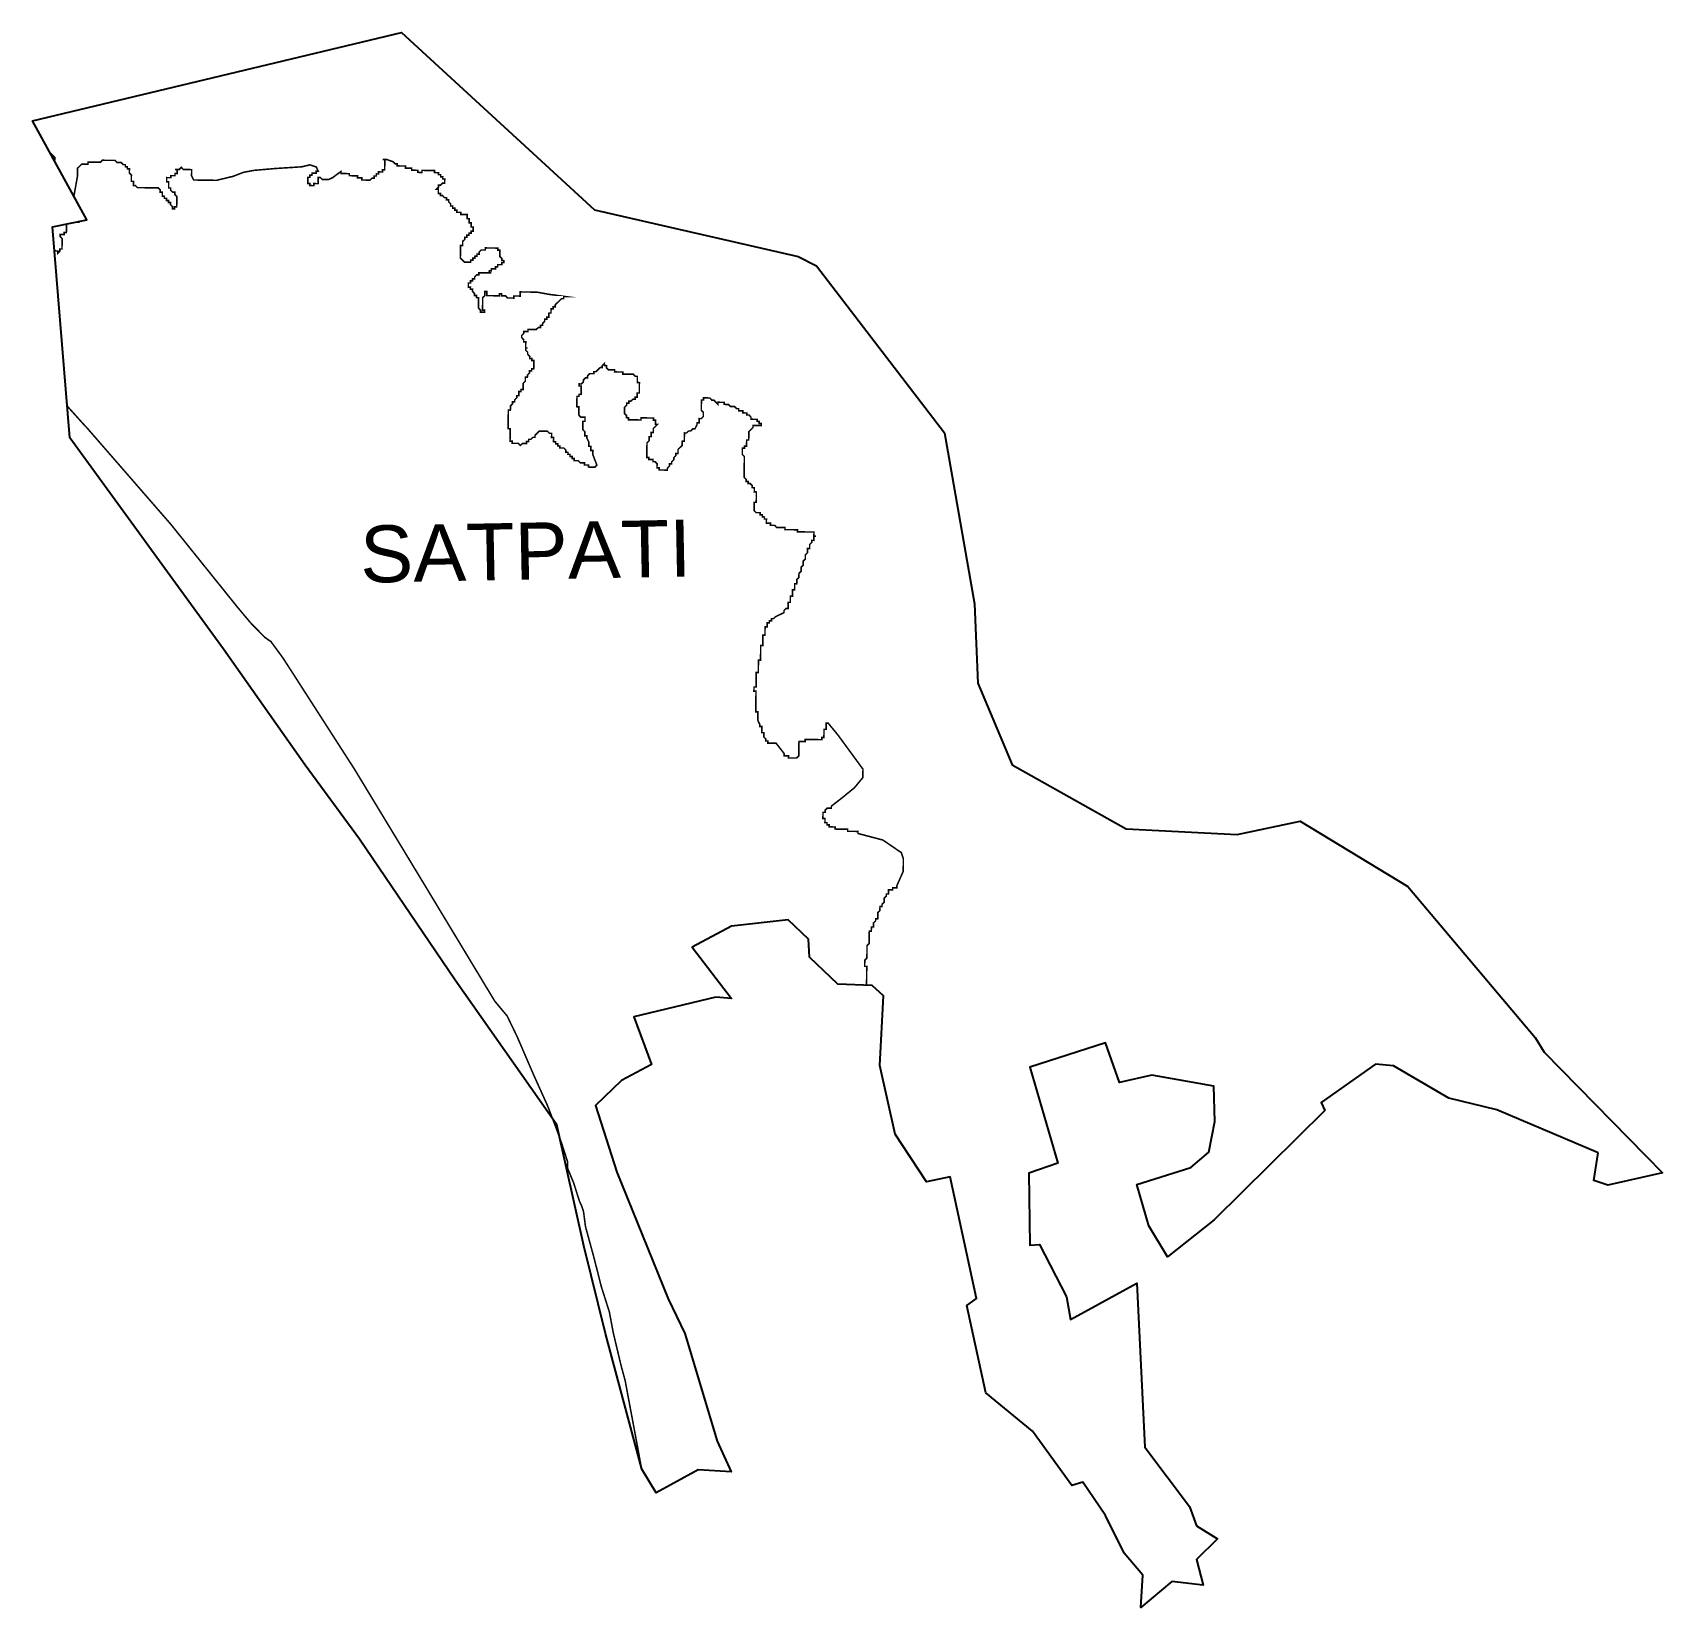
# Model space of a CAD drawing. Header units: metres. Extents: x 258845 to 261959, y 2180031 to 2183042.
import ezdxf

# ---------------------------------------------------------------- set-up
doc = ezdxf.new("R2010")
doc.units = ezdxf.units.M
for name, color, linetype in [('HAZARDS LINE', 1, 'Continuous'), ('village', 3, 'Continuous'), ('VILLAGE NAME', 250, 'Continuous')]:
    doc.layers.add(name, color=color, linetype=linetype)
doc.styles.get("Standard").update_dxf_attribs({"font": 'simplex.shx'})

msp = doc.modelspace()

# ---------------------------------------------------------------- texts
at = {"layer": 'VILLAGE NAME', "insert": (259469.6, 2182098.9), "char_height": 108.748, "attachment_point": 1, "rotation": 1.1028}
msp.add_mtext_dynamic_manual_height_columns('{\\fArial|b0|i0|c0|p34;SATPATI}', width=726.929, gutter_width=543.7, heights=[0], dxfattribs=at)

# ---------------------------------------------------------------- linework, layer by layer
at = {"layer": 'HAZARDS LINE', "lineweight": 18}
for points in [[(258885.5, 2182799, 2.97, 2.97, 0), (258887.3, 2182799, 2.97, 2.97, 0), (258887.4, 2182803, 2.97, 2.97, 0), (258879.5, 2182811, 2.97, 2.97, 0), (258878.7, 2182811.5, 2.97, 2.97, 0)], [(260438.5, 2181220.7, 2.97, 2.97, 0), (260438.5, 2181221.2, 2.97, 2.97, 0), (260438.6, 2181225.1, 2.97, 2.97, 0), (260438.6, 2181229.1, 2.97, 2.97, 0), (260438.7, 2181233.1, 2.97, 2.97, 0), (260438.7, 2181237, 2.97, 2.97, 0), (260438.8, 2181241, 2.97, 2.97, 0), (260438.8, 2181245, 2.97, 2.97, 0), (260438.9, 2181248.9, 2.97, 2.97, 0), (260438.9, 2181252.9, 2.97, 2.97, 0), (260439, 2181256.9, 2.97, 2.97, 0), (260435, 2181256.9, 2.97, 2.97, 0), (260435, 2181260.9, 2.97, 2.97, 0), (260435.1, 2181264.8, 2.97, 2.97, 0), (260435.1, 2181268.8, 2.97, 2.97, 0), (260439.2, 2181272.7, 2.97, 2.97, 0), (260439.2, 2181276.7, 2.97, 2.97, 0), (260439.3, 2181280.7, 2.97, 2.97, 0), (260439.3, 2181284.6, 2.97, 2.97, 0), (260439.4, 2181288.6, 2.97, 2.97, 0), (260439.4, 2181292.6, 2.97, 2.97, 0), (260439.5, 2181296.5, 2.97, 2.97, 0), (260443.5, 2181300.4, 2.97, 2.97, 0), (260443.5, 2181304.4, 2.97, 2.97, 0), (260443.6, 2181308.4, 2.97, 2.97, 0), (260443.6, 2181312.3, 2.97, 2.97, 0), (260443.7, 2181316.3, 2.97, 2.97, 0), (260443.7, 2181320.3, 2.97, 2.97, 0), (260443.8, 2181324.2, 2.97, 2.97, 0), (260447.7, 2181324.2, 2.97, 2.97, 0), (260447.8, 2181328.1, 2.97, 2.97, 0), (260447.8, 2181332.1, 2.97, 2.97, 0), (260451.8, 2181332.1, 2.97, 2.97, 0), (260451.8, 2181336, 2.97, 2.97, 0), (260451.9, 2181340, 2.97, 2.97, 0), (260455.9, 2181343.9, 2.97, 2.97, 0), (260455.9, 2181347.9, 2.97, 2.97, 0), (260459.9, 2181347.8, 2.97, 2.97, 0), (260460, 2181351.8, 2.97, 2.97, 0), (260460, 2181355.8, 2.97, 2.97, 0), (260460.1, 2181359.7, 2.97, 2.97, 0), (260464.1, 2181363.6, 2.97, 2.97, 0), (260464.1, 2181367.6, 2.97, 2.97, 0), (260464.2, 2181371.6, 2.97, 2.97, 0), (260468.1, 2181371.5, 2.97, 2.97, 0), (260468.2, 2181375.5, 2.97, 2.97, 0), (260472.2, 2181379.4, 2.97, 2.97, 0), (260472.2, 2181383.4, 2.97, 2.97, 0), (260472.3, 2181387.3, 2.97, 2.97, 0), (260476.3, 2181391.3, 2.97, 2.97, 0), (260476.4, 2181395.2, 2.97, 2.97, 0), (260480.3, 2181395.2, 2.97, 2.97, 0), (260480.4, 2181399.1, 2.97, 2.97, 0), (260480.4, 2181403.1, 2.97, 2.97, 0), (260484.4, 2181403.1, 2.97, 2.97, 0), (260488.3, 2181403, 2.97, 2.97, 0), (260488.4, 2181407, 2.97, 2.97, 0), (260492.4, 2181406.9, 2.97, 2.97, 0), (260496.3, 2181406.9, 2.97, 2.97, 0), (260496.4, 2181410.9, 2.97, 2.97, 0), (260508.6, 2181438.5, 2.97, 2.97, 0), (260508.9, 2181462.3, 2.97, 2.97, 0), (260505.1, 2181474.2, 2.97, 2.97, 0), (260493.3, 2181482.3, 2.97, 2.97, 0), (260469.7, 2181498.4, 2.97, 2.97, 0), (260422.2, 2181510.9, 2.97, 2.97, 0), (260422.3, 2181514.9, 2.97, 2.97, 0), (260418.3, 2181514.9, 2.97, 2.97, 0), (260414.4, 2181515, 2.97, 2.97, 0), (260410.4, 2181515, 2.97, 2.97, 0), (260406.4, 2181515.1, 2.97, 2.97, 0), (260402.5, 2181515.1, 2.97, 2.97, 0), (260402.5, 2181519.1, 2.97, 2.97, 0), (260398.6, 2181519.1, 2.97, 2.97, 0), (260394.6, 2181519.2, 2.97, 2.97, 0), (260390.6, 2181519.2, 2.97, 2.97, 0), (260386.7, 2181519.3, 2.97, 2.97, 0), (260382.7, 2181519.3, 2.97, 2.97, 0), (260378.7, 2181519.4, 2.97, 2.97, 0), (260378.8, 2181523.4, 2.97, 2.97, 0), (260374.8, 2181523.4, 2.97, 2.97, 0), (260370.8, 2181523.5, 2.97, 2.97, 0), (260366.9, 2181523.5, 2.97, 2.97, 0), (260366.9, 2181527.5, 2.97, 2.97, 0), (260363, 2181527.5, 2.97, 2.97, 0), (260363, 2181531.5, 2.97, 2.97, 0), (260359, 2181531.5, 2.97, 2.97, 0), (260359.1, 2181535.5, 2.97, 2.97, 0), (260359.1, 2181539.5, 2.97, 2.97, 0), (260355.2, 2181539.5, 2.97, 2.97, 0), (260355.2, 2181543.5, 2.97, 2.97, 0), (260355.3, 2181547.4, 2.97, 2.97, 0), (260355.3, 2181551.4, 2.97, 2.97, 0), (260359.3, 2181551.4, 2.97, 2.97, 0), (260359.3, 2181555.3, 2.97, 2.97, 0), (260363.3, 2181559.2, 2.97, 2.97, 0), (260367.3, 2181559.2, 2.97, 2.97, 0), (260371.3, 2181559.1, 2.97, 2.97, 0), (260371.3, 2181563.1, 2.97, 2.97, 0), (260391.3, 2181578.7, 2.97, 2.97, 0), (260415.4, 2181598.3, 2.97, 2.97, 0), (260431.5, 2181617.9, 2.97, 2.97, 0), (260431.6, 2181625.8, 2.97, 2.97, 0), (260431.7, 2181633.8, 2.97, 2.97, 0), (260420, 2181649.8, 2.97, 2.97, 0), (260384.9, 2181697.8, 2.97, 2.97, 0), (260365.3, 2181721.8, 2.97, 2.97, 0), (260361.4, 2181721.9, 2.97, 2.97, 0), (260361.3, 2181717.9, 2.97, 2.97, 0), (260361.3, 2181714, 2.97, 2.97, 0), (260361.2, 2181710, 2.97, 2.97, 0), (260357.3, 2181710, 2.97, 2.97, 0), (260357.2, 2181706.1, 2.97, 2.97, 0), (260357.2, 2181702.1, 2.97, 2.97, 0), (260357.1, 2181698.2, 2.97, 2.97, 0), (260357.1, 2181694.2, 2.97, 2.97, 0), (260353.1, 2181694.2, 2.97, 2.97, 0), (260353.1, 2181690.3, 2.97, 2.97, 0), (260349.1, 2181690.3, 2.97, 2.97, 0), (260345.1, 2181690.4, 2.97, 2.97, 0), (260341.2, 2181690.4, 2.97, 2.97, 0), (260337.2, 2181690.5, 2.97, 2.97, 0), (260333.2, 2181690.5, 2.97, 2.97, 0), (260329.3, 2181690.6, 2.97, 2.97, 0), (260325.3, 2181690.6, 2.97, 2.97, 0), (260321.3, 2181690.7, 2.97, 2.97, 0), (260321.3, 2181686.7, 2.97, 2.97, 0), (260317.3, 2181686.7, 2.97, 2.97, 0), (260313.4, 2181686.8, 2.97, 2.97, 0), (260309.4, 2181686.8, 2.97, 2.97, 0), (260309.3, 2181682.9, 2.97, 2.97, 0), (260309.3, 2181678.9, 2.97, 2.97, 0), (260309.2, 2181674.9, 2.97, 2.97, 0), (260309.2, 2181671, 2.97, 2.97, 0), (260309.1, 2181663, 2.97, 2.97, 0), (260309, 2181659.1, 2.97, 2.97, 0), (260305, 2181655.2, 2.97, 2.97, 0), (260301.1, 2181655.2, 2.97, 2.97, 0), (260297.1, 2181655.3, 2.97, 2.97, 0), (260293.1, 2181655.3, 2.97, 2.97, 0), (260289.2, 2181655.3, 2.97, 2.97, 0), (260289.2, 2181659.3, 2.97, 2.97, 0), (260285.3, 2181659.4, 2.97, 2.97, 0), (260281.3, 2181659.4, 2.97, 2.97, 0), (260281.3, 2181663.4, 2.97, 2.97, 0), (260265.7, 2181683.4, 2.97, 2.97, 0), (260253.8, 2181683.5, 2.97, 2.97, 0), (260249.9, 2181683.6, 2.97, 2.97, 0), (260249.9, 2181687.6, 2.97, 2.97, 0), (260245.9, 2181687.6, 2.97, 2.97, 0), (260246, 2181691.6, 2.97, 2.97, 0), (260242.1, 2181695.6, 2.97, 2.97, 0), (260242.1, 2181699.6, 2.97, 2.97, 0), (260242.2, 2181703.5, 2.97, 2.97, 0), (260238.2, 2181703.6, 2.97, 2.97, 0), (260238.3, 2181711.5, 2.97, 2.97, 0), (260238.3, 2181715.5, 2.97, 2.97, 0), (260234.4, 2181715.5, 2.97, 2.97, 0), (260234.4, 2181719.5, 2.97, 2.97, 0), (260230.6, 2181727.5, 2.97, 2.97, 0), (260230.7, 2181735.4, 2.97, 2.97, 0), (260230.8, 2181743.3, 2.97, 2.97, 0), (260226.8, 2181743.4, 2.97, 2.97, 0), (260226.9, 2181751.3, 2.97, 2.97, 0), (260226.9, 2181755.3, 2.97, 2.97, 0), (260227, 2181759.2, 2.97, 2.97, 0), (260227, 2181763.2, 2.97, 2.97, 0), (260227.1, 2181767.2, 2.97, 2.97, 0), (260227.1, 2181771.1, 2.97, 2.97, 0), (260227.2, 2181775.1, 2.97, 2.97, 0), (260227.2, 2181779.1, 2.97, 2.97, 0), (260227.3, 2181783, 2.97, 2.97, 0), (260223.3, 2181783.1, 2.97, 2.97, 0), (260223.4, 2181787.1, 2.97, 2.97, 0), (260223.4, 2181791, 2.97, 2.97, 0), (260227.4, 2181791, 2.97, 2.97, 0), (260227.4, 2181794.9, 2.97, 2.97, 0), (260227.5, 2181798.9, 2.97, 2.97, 0), (260227.5, 2181802.9, 2.97, 2.97, 0), (260227.6, 2181806.8, 2.97, 2.97, 0), (260227.6, 2181810.8, 2.97, 2.97, 0), (260227.7, 2181814.8, 2.97, 2.97, 0), (260227.7, 2181818.7, 2.97, 2.97, 0), (260231.7, 2181818.7, 2.97, 2.97, 0), (260231.7, 2181822.6, 2.97, 2.97, 0), (260231.8, 2181826.6, 2.97, 2.97, 0), (260231.8, 2181830.6, 2.97, 2.97, 0), (260231.9, 2181834.5, 2.97, 2.97, 0), (260231.9, 2181838.5, 2.97, 2.97, 0), (260232, 2181842.5, 2.97, 2.97, 0), (260235.9, 2181842.4, 2.97, 2.97, 0), (260236, 2181846.4, 2.97, 2.97, 0), (260236, 2181850.4, 2.97, 2.97, 0), (260236.1, 2181854.3, 2.97, 2.97, 0), (260236.1, 2181858.3, 2.97, 2.97, 0), (260236.2, 2181862.3, 2.97, 2.97, 0), (260236.2, 2181866.2, 2.97, 2.97, 0), (260236.3, 2181870.2, 2.97, 2.97, 0), (260240.2, 2181870.1, 2.97, 2.97, 0), (260240.3, 2181874.1, 2.97, 2.97, 0), (260240.3, 2181878.1, 2.97, 2.97, 0), (260240.4, 2181882, 2.97, 2.97, 0), (260240.4, 2181886, 2.97, 2.97, 0), (260240.5, 2181890, 2.97, 2.97, 0), (260244.4, 2181889.9, 2.97, 2.97, 0), (260244.5, 2181893.9, 2.97, 2.97, 0), (260244.5, 2181897.9, 2.97, 2.97, 0), (260244.6, 2181901.8, 2.97, 2.97, 0), (260244.6, 2181905.8, 2.97, 2.97, 0), (260248.6, 2181905.7, 2.97, 2.97, 0), (260248.7, 2181909.7, 2.97, 2.97, 0), (260248.7, 2181913.7, 2.97, 2.97, 0), (260252.7, 2181913.6, 2.97, 2.97, 0), (260252.7, 2181917.6, 2.97, 2.97, 0), (260256.7, 2181917.5, 2.97, 2.97, 0), (260256.7, 2181921.5, 2.97, 2.97, 0), (260260.7, 2181921.5, 2.97, 2.97, 0), (260264.7, 2181925.4, 2.97, 2.97, 0), (260272.7, 2181929.2, 2.97, 2.97, 0), (260280.7, 2181933.1, 2.97, 2.97, 0), (260280.7, 2181937.1, 2.97, 2.97, 0), (260284.7, 2181941, 2.97, 2.97, 0), (260288.7, 2181940.9, 2.97, 2.97, 0), (260288.7, 2181944.9, 2.97, 2.97, 0), (260288.8, 2181948.9, 2.97, 2.97, 0), (260288.8, 2181952.8, 2.97, 2.97, 0), (260292.8, 2181952.8, 2.97, 2.97, 0), (260292.9, 2181956.8, 2.97, 2.97, 0), (260292.9, 2181960.7, 2.97, 2.97, 0), (260293, 2181964.7, 2.97, 2.97, 0), (260296.9, 2181964.6, 2.97, 2.97, 0), (260297, 2181968.6, 2.97, 2.97, 0), (260297, 2181972.6, 2.97, 2.97, 0), (260297.1, 2181976.5, 2.97, 2.97, 0), (260301, 2181976.5, 2.97, 2.97, 0), (260301.1, 2181980.5, 2.97, 2.97, 0), (260301.1, 2181984.4, 2.97, 2.97, 0), (260301.2, 2181988.4, 2.97, 2.97, 0), (260305.1, 2181988.3, 2.97, 2.97, 0), (260305.2, 2181992.3, 2.97, 2.97, 0), (260305.2, 2181996.3, 2.97, 2.97, 0), (260309.3, 2182000.2, 2.97, 2.97, 0), (260309.3, 2182004.2, 2.97, 2.97, 0), (260309.4, 2182008.1, 2.97, 2.97, 0), (260313.4, 2182012, 2.97, 2.97, 0), (260313.4, 2182016, 2.97, 2.97, 0), (260313.5, 2182020, 2.97, 2.97, 0), (260317.5, 2182023.9, 2.97, 2.97, 0), (260317.5, 2182027.9, 2.97, 2.97, 0), (260317.6, 2182031.8, 2.97, 2.97, 0), (260321.6, 2182035.7, 2.97, 2.97, 0), (260321.6, 2182039.7, 2.97, 2.97, 0), (260321.7, 2182043.7, 2.97, 2.97, 0), (260325.7, 2182047.6, 2.97, 2.97, 0), (260325.7, 2182051.6, 2.97, 2.97, 0), (260325.8, 2182055.5, 2.97, 2.97, 0), (260329.8, 2182055.5, 2.97, 2.97, 0), (260329.8, 2182059.4, 2.97, 2.97, 0), (260329.9, 2182063.4, 2.97, 2.97, 0), (260333.9, 2182067.3, 2.97, 2.97, 0), (260333.9, 2182071.3, 2.97, 2.97, 0), (260337.9, 2182071.2, 2.97, 2.97, 0), (260337.9, 2182075.2, 2.97, 2.97, 0), (260338, 2182079.2, 2.97, 2.97, 0), (260341.9, 2182079.1, 2.97, 2.97, 0), (260338, 2182079.2, 2.97, 2.97, 0), (260338, 2182083.1, 2.97, 2.97, 0), (260338.1, 2182087.1, 2.97, 2.97, 0), (260334.1, 2182087.2, 2.97, 2.97, 0), (260330.1, 2182087.2, 2.97, 2.97, 0), (260326.2, 2182087.3, 2.97, 2.97, 0), (260322.2, 2182087.3, 2.97, 2.97, 0), (260318.3, 2182087.4, 2.97, 2.97, 0), (260314.3, 2182087.4, 2.97, 2.97, 0), (260310.3, 2182087.4, 2.97, 2.97, 0), (260306.4, 2182087.5, 2.97, 2.97, 0), (260306.4, 2182091.5, 2.97, 2.97, 0), (260302.4, 2182091.5, 2.97, 2.97, 0), (260298.5, 2182091.6, 2.97, 2.97, 0), (260294.5, 2182091.6, 2.97, 2.97, 0), (260290.5, 2182091.7, 2.97, 2.97, 0), (260286.6, 2182091.7, 2.97, 2.97, 0), (260282.6, 2182091.8, 2.97, 2.97, 0), (260282.7, 2182095.7, 2.97, 2.97, 0), (260278.7, 2182095.8, 2.97, 2.97, 0), (260274.7, 2182095.8, 2.97, 2.97, 0), (260270.8, 2182095.9, 2.97, 2.97, 0), (260266.8, 2182095.9, 2.97, 2.97, 0), (260262.9, 2182099.9, 2.97, 2.97, 0), (260258.9, 2182100, 2.97, 2.97, 0), (260255, 2182100, 2.97, 2.97, 0), (260255, 2182104, 2.97, 2.97, 0), (260251, 2182104, 2.97, 2.97, 0), (260247.1, 2182104.1, 2.97, 2.97, 0), (260247.1, 2182108.1, 2.97, 2.97, 0), (260247.2, 2182112, 2.97, 2.97, 0), (260243.2, 2182112.1, 2.97, 2.97, 0), (260243.3, 2182116, 2.97, 2.97, 0), (260239.3, 2182116.1, 2.97, 2.97, 0), (260239.3, 2182120, 2.97, 2.97, 0), (260235.4, 2182120.1, 2.97, 2.97, 0), (260235.4, 2182124.1, 2.97, 2.97, 0), (260231.5, 2182124.1, 2.97, 2.97, 0), (260227.5, 2182124.2, 2.97, 2.97, 0), (260223.6, 2182128.2, 2.97, 2.97, 0), (260223.6, 2182132.1, 2.97, 2.97, 0), (260223.7, 2182136.1, 2.97, 2.97, 0), (260223.7, 2182140.1, 2.97, 2.97, 0), (260223.8, 2182144, 2.97, 2.97, 0), (260227.7, 2182144, 2.97, 2.97, 0), (260227.8, 2182148, 2.97, 2.97, 0), (260227.9, 2182155.9, 2.97, 2.97, 0), (260227.9, 2182159.9, 2.97, 2.97, 0), (260228, 2182163.8, 2.97, 2.97, 0), (260224, 2182163.9, 2.97, 2.97, 0), (260224.1, 2182167.8, 2.97, 2.97, 0), (260224.1, 2182171.8, 2.97, 2.97, 0), (260220.1, 2182171.9, 2.97, 2.97, 0), (260220.2, 2182175.8, 2.97, 2.97, 0), (260216.3, 2182179.8, 2.97, 2.97, 0), (260212.3, 2182179.9, 2.97, 2.97, 0), (260212.4, 2182183.8, 2.97, 2.97, 0), (260208.4, 2182183.9, 2.97, 2.97, 0), (260208.4, 2182187.9, 2.97, 2.97, 0), (260204.5, 2182191.9, 2.97, 2.97, 0), (260204.6, 2182195.8, 2.97, 2.97, 0), (260204.6, 2182199.8, 2.97, 2.97, 0), (260204.7, 2182203.8, 2.97, 2.97, 0), (260204.7, 2182207.7, 2.97, 2.97, 0), (260204.8, 2182211.7, 2.97, 2.97, 0), (260204.8, 2182215.7, 2.97, 2.97, 0), (260204.9, 2182219.6, 2.97, 2.97, 0), (260204.9, 2182223.6, 2.97, 2.97, 0), (260205, 2182227.6, 2.97, 2.97, 0), (260205, 2182231.5, 2.97, 2.97, 0), (260201.1, 2182235.5, 2.97, 2.97, 0), (260201.1, 2182239.5, 2.97, 2.97, 0), (260201.2, 2182243.5, 2.97, 2.97, 0), (260201.2, 2182247.4, 2.97, 2.97, 0), (260205.2, 2182247.4, 2.97, 2.97, 0), (260205.2, 2182251.4, 2.97, 2.97, 0), (260209.2, 2182251.3, 2.97, 2.97, 0), (260209.3, 2182255.3, 2.97, 2.97, 0), (260209.4, 2182263.2, 2.97, 2.97, 0), (260213.3, 2182263.2, 2.97, 2.97, 0), (260213.4, 2182267.1, 2.97, 2.97, 0), (260213.4, 2182271.1, 2.97, 2.97, 0), (260213.5, 2182279, 2.97, 2.97, 0), (260221.5, 2182286.9, 2.97, 2.97, 0), (260221.6, 2182290.8, 2.97, 2.97, 0), (260225.6, 2182290.8, 2.97, 2.97, 0), (260229.5, 2182290.7, 2.97, 2.97, 0), (260237.5, 2182290.6, 2.97, 2.97, 0), (260237.5, 2182294.6, 2.97, 2.97, 0), (260233.5, 2182294.7, 2.97, 2.97, 0), (260233.6, 2182298.6, 2.97, 2.97, 0), (260229.6, 2182298.7, 2.97, 2.97, 0), (260229.7, 2182302.6, 2.97, 2.97, 0), (260225.7, 2182302.7, 2.97, 2.97, 0), (260221.7, 2182302.7, 2.97, 2.97, 0), (260217.8, 2182302.8, 2.97, 2.97, 0), (260217.8, 2182306.7, 2.97, 2.97, 0), (260213.9, 2182310.8, 2.97, 2.97, 0), (260209.9, 2182310.8, 2.97, 2.97, 0), (260210, 2182314.8, 2.97, 2.97, 0), (260206, 2182314.8, 2.97, 2.97, 0), (260202.1, 2182314.9, 2.97, 2.97, 0), (260202.1, 2182318.8, 2.97, 2.97, 0), (260198.1, 2182318.9, 2.97, 2.97, 0), (260194.2, 2182318.9, 2.97, 2.97, 0), (260194.2, 2182322.9, 2.97, 2.97, 0), (260190.3, 2182322.9, 2.97, 2.97, 0), (260186.3, 2182327, 2.97, 2.97, 0), (260182.4, 2182327, 2.97, 2.97, 0), (260178.4, 2182327.1, 2.97, 2.97, 0), (260174.5, 2182331.1, 2.97, 2.97, 0), (260170.5, 2182331.1, 2.97, 2.97, 0), (260166.6, 2182331.2, 2.97, 2.97, 0), (260166.6, 2182335.1, 2.97, 2.97, 0), (260162.6, 2182335.2, 2.97, 2.97, 0), (260158.7, 2182335.2, 2.97, 2.97, 0), (260154.7, 2182335.3, 2.97, 2.97, 0), (260154.7, 2182331.3, 2.97, 2.97, 0), (260150.8, 2182335.3, 2.97, 2.97, 0), (260146.8, 2182339.3, 2.97, 2.97, 0), (260142.9, 2182339.4, 2.97, 2.97, 0), (260139, 2182343.4, 2.97, 2.97, 0), (260135, 2182343.5, 2.97, 2.97, 0), (260131, 2182343.5, 2.97, 2.97, 0), (260127.1, 2182343.6, 2.97, 2.97, 0), (260127, 2182339.6, 2.97, 2.97, 0), (260123, 2182339.6, 2.97, 2.97, 0), (260123, 2182335.7, 2.97, 2.97, 0), (260122.9, 2182331.7, 2.97, 2.97, 0), (260122.9, 2182327.7, 2.97, 2.97, 0), (260122.8, 2182323.8, 2.97, 2.97, 0), (260122.8, 2182319.8, 2.97, 2.97, 0), (260126.7, 2182315.8, 2.97, 2.97, 0), (260126.7, 2182311.8, 2.97, 2.97, 0), (260126.6, 2182307.9, 2.97, 2.97, 0), (260122.6, 2182303.9, 2.97, 2.97, 0), (260118.6, 2182304, 2.97, 2.97, 0), (260118.6, 2182300, 2.97, 2.97, 0), (260118.5, 2182296.1, 2.97, 2.97, 0), (260114.6, 2182296.1, 2.97, 2.97, 0), (260114.5, 2182292.1, 2.97, 2.97, 0), (260110.5, 2182284.3, 2.97, 2.97, 0), (260106.5, 2182284.3, 2.97, 2.97, 0), (260102.5, 2182280.4, 2.97, 2.97, 0), (260098.5, 2182280.4, 2.97, 2.97, 0), (260094.5, 2182276.5, 2.97, 2.97, 0), (260090.5, 2182276.6, 2.97, 2.97, 0), (260090.5, 2182272.6, 2.97, 2.97, 0), (260090.4, 2182268.6, 2.97, 2.97, 0), (260090.4, 2182264.7, 2.97, 2.97, 0), (260090.3, 2182260.7, 2.97, 2.97, 0), (260086.4, 2182260.8, 2.97, 2.97, 0), (260086.3, 2182256.8, 2.97, 2.97, 0), (260086.3, 2182252.8, 2.97, 2.97, 0), (260082.3, 2182248.9, 2.97, 2.97, 0), (260078.3, 2182245, 2.97, 2.97, 0), (260078.2, 2182241, 2.97, 2.97, 0), (260078.2, 2182237.1, 2.97, 2.97, 0), (260074.2, 2182237.1, 2.97, 2.97, 0), (260074.1, 2182233.1, 2.97, 2.97, 0), (260070.1, 2182229.2, 2.97, 2.97, 0), (260070.1, 2182225.3, 2.97, 2.97, 0), (260066.1, 2182221.3, 2.97, 2.97, 0), (260066, 2182217.4, 2.97, 2.97, 0), (260062.1, 2182217.4, 2.97, 2.97, 0), (260062, 2182213.5, 2.97, 2.97, 0), (260058, 2182209.5, 2.97, 2.97, 0), (260057.9, 2182205.6, 2.97, 2.97, 0), (260054, 2182205.6, 2.97, 2.97, 0), (260050, 2182205.7, 2.97, 2.97, 0), (260046, 2182205.7, 2.97, 2.97, 0), (260042.1, 2182205.8, 2.97, 2.97, 0), (260042.1, 2182209.7, 2.97, 2.97, 0), (260038.2, 2182209.8, 2.97, 2.97, 0), (260038.2, 2182213.7, 2.97, 2.97, 0), (260038.3, 2182217.7, 2.97, 2.97, 0), (260034.3, 2182221.7, 2.97, 2.97, 0), (260030.4, 2182221.8, 2.97, 2.97, 0), (260030.4, 2182225.7, 2.97, 2.97, 0), (260026.5, 2182225.8, 2.97, 2.97, 0), (260022.5, 2182225.8, 2.97, 2.97, 0), (260022.5, 2182229.8, 2.97, 2.97, 0), (260018.6, 2182229.8, 2.97, 2.97, 0), (260018.6, 2182233.8, 2.97, 2.97, 0), (260018.7, 2182237.8, 2.97, 2.97, 0), (260018.7, 2182241.7, 2.97, 2.97, 0), (260018.8, 2182245.7, 2.97, 2.97, 0), (260018.8, 2182249.7, 2.97, 2.97, 0), (260018.9, 2182253.6, 2.97, 2.97, 0), (260018.9, 2182257.6, 2.97, 2.97, 0), (260022.9, 2182261.5, 2.97, 2.97, 0), (260023, 2182265.5, 2.97, 2.97, 0), (260023, 2182269.5, 2.97, 2.97, 0), (260027, 2182269.4, 2.97, 2.97, 0), (260027, 2182273.4, 2.97, 2.97, 0), (260027.1, 2182277.3, 2.97, 2.97, 0), (260031.1, 2182277.3, 2.97, 2.97, 0), (260031.1, 2182281.3, 2.97, 2.97, 0), (260031.2, 2182285.2, 2.97, 2.97, 0), (260035.2, 2182289.1, 2.97, 2.97, 0), (260039.2, 2182293.1, 2.97, 2.97, 0), (260035.2, 2182293.1, 2.97, 2.97, 0), (260035.3, 2182297.1, 2.97, 2.97, 0), (260035.3, 2182301, 2.97, 2.97, 0), (260031.4, 2182301.1, 2.97, 2.97, 0), (260031.4, 2182305.1, 2.97, 2.97, 0), (260027.4, 2182305.1, 2.97, 2.97, 0), (260023.5, 2182305.2, 2.97, 2.97, 0), (260015.5, 2182305.3, 2.97, 2.97, 0), (260011.6, 2182305.3, 2.97, 2.97, 0), (260007.6, 2182305.3, 2.97, 2.97, 0), (260007.6, 2182301.4, 2.97, 2.97, 0), (260003.6, 2182301.4, 2.97, 2.97, 0), (259999.6, 2182301.5, 2.97, 2.97, 0), (259995.7, 2182301.5, 2.97, 2.97, 0), (259991.7, 2182301.6, 2.97, 2.97, 0), (259987.7, 2182301.6, 2.97, 2.97, 0), (259983.8, 2182301.7, 2.97, 2.97, 0), (259983.8, 2182305.6, 2.97, 2.97, 0), (259979.9, 2182305.7, 2.97, 2.97, 0), (259979.9, 2182309.7, 2.97, 2.97, 0), (259976, 2182313.7, 2.97, 2.97, 0), (259976, 2182317.6, 2.97, 2.97, 0), (259976.1, 2182321.6, 2.97, 2.97, 0), (259976.1, 2182325.6, 2.97, 2.97, 0), (259980.1, 2182329.5, 2.97, 2.97, 0), (259980.2, 2182333.4, 2.97, 2.97, 0), (259984.2, 2182333.4, 2.97, 2.97, 0), (259984.2, 2182337.4, 2.97, 2.97, 0), (259988.2, 2182337.3, 2.97, 2.97, 0), (259992.2, 2182341.2, 2.97, 2.97, 0), (259996.2, 2182341.2, 2.97, 2.97, 0), (259996.2, 2182345.2, 2.97, 2.97, 0), (260000.2, 2182345.1, 2.97, 2.97, 0), (260000.2, 2182349.1, 2.97, 2.97, 0), (260000.3, 2182353, 2.97, 2.97, 0), (260004.2, 2182353, 2.97, 2.97, 0), (260004.3, 2182357, 2.97, 2.97, 0), (260004.3, 2182360.9, 2.97, 2.97, 0), (260004.4, 2182364.9, 2.97, 2.97, 0), (260004.4, 2182368.9, 2.97, 2.97, 0), (260004.5, 2182372.8, 2.97, 2.97, 0), (260000.5, 2182372.9, 2.97, 2.97, 0), (260000.6, 2182380.8, 2.97, 2.97, 0), (260000.6, 2182384.8, 2.97, 2.97, 0), (259996.7, 2182384.8, 2.97, 2.97, 0), (259992.8, 2182388.8, 2.97, 2.97, 0), (259988.8, 2182388.9, 2.97, 2.97, 0), (259984.8, 2182388.9, 2.97, 2.97, 0), (259980.9, 2182389, 2.97, 2.97, 0), (259976.9, 2182389, 2.97, 2.97, 0), (259972.9, 2182389.1, 2.97, 2.97, 0), (259973, 2182393, 2.97, 2.97, 0), (259969, 2182393.1, 2.97, 2.97, 0), (259965.1, 2182393.1, 2.97, 2.97, 0), (259961.1, 2182393.2, 2.97, 2.97, 0), (259957.1, 2182393.2, 2.97, 2.97, 0), (259957.2, 2182397.2, 2.97, 2.97, 0), (259953.2, 2182397.2, 2.97, 2.97, 0), (259949.2, 2182397.3, 2.97, 2.97, 0), (259945.3, 2182397.3, 2.97, 2.97, 0), (259941.4, 2182401.4, 2.97, 2.97, 0), (259941.4, 2182405.3, 2.97, 2.97, 0), (259937.4, 2182405.4, 2.97, 2.97, 0), (259937.5, 2182409.3, 2.97, 2.97, 0), (259933.5, 2182405.4, 2.97, 2.97, 0), (259933.4, 2182401.5, 2.97, 2.97, 0), (259929.5, 2182401.5, 2.97, 2.97, 0), (259925.5, 2182397.6, 2.97, 2.97, 0), (259921.4, 2182393.7, 2.97, 2.97, 0), (259917.5, 2182393.7, 2.97, 2.97, 0), (259917.4, 2182389.8, 2.97, 2.97, 0), (259913.5, 2182389.8, 2.97, 2.97, 0), (259909.5, 2182389.8, 2.97, 2.97, 0), (259905.5, 2182385.9, 2.97, 2.97, 0), (259905.4, 2182382, 2.97, 2.97, 0), (259901.5, 2182382, 2.97, 2.97, 0), (259897.5, 2182378.1, 2.97, 2.97, 0), (259897.4, 2182374.1, 2.97, 2.97, 0), (259893.4, 2182370.2, 2.97, 2.97, 0), (259889.4, 2182370.3, 2.97, 2.97, 0), (259889.4, 2182366.3, 2.97, 2.97, 0), (259893.3, 2182366.2, 2.97, 2.97, 0), (259893.3, 2182362.3, 2.97, 2.97, 0), (259893.2, 2182358.3, 2.97, 2.97, 0), (259893.2, 2182354.3, 2.97, 2.97, 0), (259893.1, 2182350.4, 2.97, 2.97, 0), (259889.2, 2182350.4, 2.97, 2.97, 0), (259889.1, 2182346.5, 2.97, 2.97, 0), (259885.2, 2182346.5, 2.97, 2.97, 0), (259885.1, 2182342.5, 2.97, 2.97, 0), (259885.1, 2182338.6, 2.97, 2.97, 0), (259885, 2182334.6, 2.97, 2.97, 0), (259885, 2182330.6, 2.97, 2.97, 0), (259884.9, 2182326.7, 2.97, 2.97, 0), (259888.9, 2182326.6, 2.97, 2.97, 0), (259888.8, 2182322.7, 2.97, 2.97, 0), (259888.8, 2182318.7, 2.97, 2.97, 0), (259888.7, 2182314.7, 2.97, 2.97, 0), (259888.7, 2182310.8, 2.97, 2.97, 0), (259892.6, 2182306.8, 2.97, 2.97, 0), (259896.6, 2182306.7, 2.97, 2.97, 0), (259900.5, 2182306.7, 2.97, 2.97, 0), (259900.5, 2182302.7, 2.97, 2.97, 0), (259900.4, 2182298.7, 2.97, 2.97, 0), (259896.5, 2182298.8, 2.97, 2.97, 0), (259896.4, 2182294.8, 2.97, 2.97, 0), (259896.4, 2182290.8, 2.97, 2.97, 0), (259896.3, 2182286.9, 2.97, 2.97, 0), (259896.3, 2182282.9, 2.97, 2.97, 0), (259900.2, 2182278.9, 2.97, 2.97, 0), (259900.1, 2182271, 2.97, 2.97, 0), (259904.1, 2182270.9, 2.97, 2.97, 0), (259904, 2182266.9, 2.97, 2.97, 0), (259907.9, 2182259, 2.97, 2.97, 0), (259907.8, 2182255, 2.97, 2.97, 0), (259907.8, 2182251, 2.97, 2.97, 0), (259911.8, 2182251, 2.97, 2.97, 0), (259911.7, 2182243.1, 2.97, 2.97, 0), (259915.6, 2182243, 2.97, 2.97, 0), (259915.6, 2182239, 2.97, 2.97, 0), (259915.5, 2182235.1, 2.97, 2.97, 0), (259923.2, 2182215.1, 2.97, 2.97, 0), (259919.2, 2182211.2, 2.97, 2.97, 0), (259915.2, 2182211.3, 2.97, 2.97, 0), (259911.3, 2182211.3, 2.97, 2.97, 0), (259907.3, 2182211.4, 2.97, 2.97, 0), (259907.4, 2182215.3, 2.97, 2.97, 0), (259903.4, 2182215.4, 2.97, 2.97, 0), (259899.4, 2182215.4, 2.97, 2.97, 0), (259899.5, 2182219.4, 2.97, 2.97, 0), (259895.5, 2182219.5, 2.97, 2.97, 0), (259891.5, 2182219.5, 2.97, 2.97, 0), (259887.6, 2182223.5, 2.97, 2.97, 0), (259883.7, 2182223.6, 2.97, 2.97, 0), (259879.7, 2182223.6, 2.97, 2.97, 0), (259879.7, 2182227.6, 2.97, 2.97, 0), (259875.8, 2182227.6, 2.97, 2.97, 0), (259875.8, 2182231.6, 2.97, 2.97, 0), (259871.9, 2182231.6, 2.97, 2.97, 0), (259871.9, 2182235.6, 2.97, 2.97, 0), (259867.9, 2182235.7, 2.97, 2.97, 0), (259868, 2182239.6, 2.97, 2.97, 0), (259864, 2182239.7, 2.97, 2.97, 0), (259864.1, 2182243.6, 2.97, 2.97, 0), (259860.2, 2182247.7, 2.97, 2.97, 0), (259856.2, 2182247.7, 2.97, 2.97, 0), (259852.2, 2182247.8, 2.97, 2.97, 0), (259852.3, 2182251.7, 2.97, 2.97, 0), (259848.3, 2182251.8, 2.97, 2.97, 0), (259848.4, 2182255.7, 2.97, 2.97, 0), (259844.4, 2182255.8, 2.97, 2.97, 0), (259844.4, 2182259.7, 2.97, 2.97, 0), (259840.5, 2182259.8, 2.97, 2.97, 0), (259840.5, 2182263.8, 2.97, 2.97, 0), (259840.6, 2182267.7, 2.97, 2.97, 0), (259836.6, 2182267.8, 2.97, 2.97, 0), (259836.7, 2182271.7, 2.97, 2.97, 0), (259836.7, 2182275.7, 2.97, 2.97, 0), (259832.7, 2182275.8, 2.97, 2.97, 0), (259828.8, 2182279.8, 2.97, 2.97, 0), (259824.9, 2182279.8, 2.97, 2.97, 0), (259820.9, 2182279.9, 2.97, 2.97, 0), (259816.9, 2182279.9, 2.97, 2.97, 0), (259813, 2182280, 2.97, 2.97, 0), (259809, 2182276, 2.97, 2.97, 0), (259804.9, 2182272.1, 2.97, 2.97, 0), (259804.9, 2182268.2, 2.97, 2.97, 0), (259800.9, 2182268.2, 2.97, 2.97, 0), (259796.9, 2182264.3, 2.97, 2.97, 0), (259792.9, 2182264.3, 2.97, 2.97, 0), (259792.9, 2182260.4, 2.97, 2.97, 0), (259788.9, 2182260.4, 2.97, 2.97, 0), (259788.9, 2182256.5, 2.97, 2.97, 0), (259784.9, 2182256.5, 2.97, 2.97, 0), (259781, 2182256.6, 2.97, 2.97, 0), (259776.9, 2182252.6, 2.97, 2.97, 0), (259773, 2182256.7, 2.97, 2.97, 0), (259769.1, 2182256.7, 2.97, 2.97, 0), (259765.1, 2182256.8, 2.97, 2.97, 0), (259761.1, 2182256.8, 2.97, 2.97, 0), (259761.2, 2182260.8, 2.97, 2.97, 0), (259757.2, 2182260.8, 2.97, 2.97, 0), (259757.3, 2182264.8, 2.97, 2.97, 0), (259757.3, 2182268.7, 2.97, 2.97, 0), (259757.4, 2182272.7, 2.97, 2.97, 0), (259757.4, 2182276.7, 2.97, 2.97, 0), (259757.5, 2182280.6, 2.97, 2.97, 0), (259757.5, 2182284.6, 2.97, 2.97, 0), (259753.5, 2182284.7, 2.97, 2.97, 0), (259753.6, 2182288.6, 2.97, 2.97, 0), (259753.6, 2182292.6, 2.97, 2.97, 0), (259753.7, 2182296.6, 2.97, 2.97, 0), (259753.7, 2182300.5, 2.97, 2.97, 0), (259753.8, 2182304.5, 2.97, 2.97, 0), (259753.8, 2182308.5, 2.97, 2.97, 0), (259753.9, 2182312.4, 2.97, 2.97, 0), (259753.9, 2182316.4, 2.97, 2.97, 0), (259754, 2182320.4, 2.97, 2.97, 0), (259757.9, 2182320.3, 2.97, 2.97, 0), (259758, 2182324.3, 2.97, 2.97, 0), (259758, 2182328.2, 2.97, 2.97, 0), (259762, 2182332.2, 2.97, 2.97, 0), (259762.1, 2182336.1, 2.97, 2.97, 0), (259766.1, 2182336.1, 2.97, 2.97, 0), (259766.1, 2182340, 2.97, 2.97, 0), (259770.1, 2182344, 2.97, 2.97, 0), (259770.2, 2182347.9, 2.97, 2.97, 0), (259774.1, 2182347.9, 2.97, 2.97, 0), (259774.2, 2182351.8, 2.97, 2.97, 0), (259774.2, 2182355.8, 2.97, 2.97, 0), (259778.2, 2182355.8, 2.97, 2.97, 0), (259778.2, 2182359.7, 2.97, 2.97, 0), (259782.2, 2182359.7, 2.97, 2.97, 0), (259782.3, 2182363.6, 2.97, 2.97, 0), (259782.3, 2182367.6, 2.97, 2.97, 0), (259782.4, 2182371.6, 2.97, 2.97, 0), (259786.4, 2182375.5, 2.97, 2.97, 0), (259786.4, 2182379.5, 2.97, 2.97, 0), (259786.5, 2182383.4, 2.97, 2.97, 0), (259790.4, 2182383.4, 2.97, 2.97, 0), (259790.5, 2182387.3, 2.97, 2.97, 0), (259794.5, 2182391.3, 2.97, 2.97, 0), (259794.5, 2182395.2, 2.97, 2.97, 0), (259798.5, 2182395.2, 2.97, 2.97, 0), (259798.6, 2182399.1, 2.97, 2.97, 0), (259802.5, 2182399.1, 2.97, 2.97, 0), (259802.6, 2182403.1, 2.97, 2.97, 0), (259802.7, 2182411, 2.97, 2.97, 0), (259802.7, 2182415, 2.97, 2.97, 0), (259798.8, 2182415, 2.97, 2.97, 0), (259798.8, 2182419, 2.97, 2.97, 0), (259794.8, 2182419, 2.97, 2.97, 0), (259794.9, 2182423, 2.97, 2.97, 0), (259791, 2182427, 2.97, 2.97, 0), (259791, 2182431, 2.97, 2.97, 0), (259787.1, 2182435, 2.97, 2.97, 0), (259787.2, 2182438.9, 2.97, 2.97, 0), (259791.1, 2182438.9, 2.97, 2.97, 0), (259787.2, 2182438.9, 2.97, 2.97, 0), (259787.2, 2182442.9, 2.97, 2.97, 0), (259787.2, 2182446.9, 2.97, 2.97, 0), (259787.3, 2182450.8, 2.97, 2.97, 0), (259783.3, 2182450.9, 2.97, 2.97, 0), (259783.4, 2182454.9, 2.97, 2.97, 0), (259779.5, 2182458.9, 2.97, 2.97, 0), (259779.5, 2182462.8, 2.97, 2.97, 0), (259783.5, 2182466.8, 2.97, 2.97, 0), (259783.6, 2182470.7, 2.97, 2.97, 0), (259787.5, 2182470.7, 2.97, 2.97, 0), (259791.5, 2182470.6, 2.97, 2.97, 0), (259791.6, 2182474.6, 2.97, 2.97, 0), (259795.5, 2182474.5, 2.97, 2.97, 0), (259799.5, 2182474.5, 2.97, 2.97, 0), (259803.4, 2182474.4, 2.97, 2.97, 0), (259807.4, 2182474.4, 2.97, 2.97, 0), (259811.4, 2182478.3, 2.97, 2.97, 0), (259815.4, 2182478.3, 2.97, 2.97, 0), (259815.4, 2182482.2, 2.97, 2.97, 0), (259819.4, 2182482.2, 2.97, 2.97, 0), (259819.5, 2182486.1, 2.97, 2.97, 0), (259823.5, 2182490.1, 2.97, 2.97, 0), (259823.5, 2182494, 2.97, 2.97, 0), (259827.5, 2182494, 2.97, 2.97, 0), (259827.5, 2182497.9, 2.97, 2.97, 0), (259831.5, 2182497.9, 2.97, 2.97, 0), (259831.5, 2182501.9, 2.97, 2.97, 0), (259831.6, 2182505.8, 2.97, 2.97, 0), (259835.6, 2182505.8, 2.97, 2.97, 0), (259835.6, 2182509.7, 2.97, 2.97, 0), (259835.7, 2182513.7, 2.97, 2.97, 0), (259839.6, 2182513.7, 2.97, 2.97, 0), (259839.7, 2182517.6, 2.97, 2.97, 0), (259843.6, 2182517.6, 2.97, 2.97, 0), (259843.7, 2182521.5, 2.97, 2.97, 0), (259847.7, 2182525.5, 2.97, 2.97, 0), (259851.7, 2182529.4, 2.97, 2.97, 0), (259855.7, 2182533.3, 2.97, 2.97, 0), (259859.7, 2182533.3, 2.97, 2.97, 0), (259859.7, 2182537.2, 2.97, 2.97, 0), (259863.7, 2182537.2, 2.97, 2.97, 0), (259832, 2182541.5, 2.97, 2.97, 0), (259808.3, 2182545.8, 2.97, 2.97, 0), (259804.3, 2182545.8, 2.97, 2.97, 0), (259800.4, 2182545.9, 2.97, 2.97, 0), (259796.4, 2182545.9, 2.97, 2.97, 0), (259792.4, 2182546, 2.97, 2.97, 0), (259788.5, 2182546, 2.97, 2.97, 0), (259784.5, 2182546.1, 2.97, 2.97, 0), (259780.5, 2182546.1, 2.97, 2.97, 0), (259776.6, 2182546.2, 2.97, 2.97, 0), (259776.5, 2182542.2, 2.97, 2.97, 0), (259776.5, 2182538.2, 2.97, 2.97, 0), (259772.5, 2182538.3, 2.97, 2.97, 0), (259768.5, 2182538.3, 2.97, 2.97, 0), (259764.6, 2182538.4, 2.97, 2.97, 0), (259764.5, 2182534.4, 2.97, 2.97, 0), (259760.6, 2182534.5, 2.97, 2.97, 0), (259756.6, 2182534.5, 2.97, 2.97, 0), (259752.6, 2182534.6, 2.97, 2.97, 0), (259748.7, 2182538.6, 2.97, 2.97, 0), (259744.7, 2182538.6, 2.97, 2.97, 0), (259740.8, 2182538.7, 2.97, 2.97, 0), (259740.8, 2182542.6, 2.97, 2.97, 0), (259736.9, 2182542.7, 2.97, 2.97, 0), (259736.8, 2182538.7, 2.97, 2.97, 0), (259732.8, 2182538.8, 2.97, 2.97, 0), (259728.9, 2182538.8, 2.97, 2.97, 0), (259724.9, 2182538.9, 2.97, 2.97, 0), (259721, 2182538.9, 2.97, 2.97, 0), (259717, 2182539, 2.97, 2.97, 0), (259713, 2182539, 2.97, 2.97, 0), (259713.1, 2182543, 2.97, 2.97, 0), (259713.1, 2182546.9, 2.97, 2.97, 0), (259709.2, 2182547, 2.97, 2.97, 0), (259709.1, 2182543, 2.97, 2.97, 0), (259709.1, 2182539.1, 2.97, 2.97, 0), (259705, 2182535.1, 2.97, 2.97, 0), (259705, 2182531.2, 2.97, 2.97, 0), (259704.9, 2182527.2, 2.97, 2.97, 0), (259704.9, 2182523.2, 2.97, 2.97, 0), (259704.8, 2182519.3, 2.97, 2.97, 0), (259704.8, 2182515.3, 2.97, 2.97, 0), (259704.8, 2182511.4, 2.97, 2.97, 0), (259708.7, 2182511.3, 2.97, 2.97, 0), (259708.7, 2182507.3, 2.97, 2.97, 0), (259704.7, 2182507.4, 2.97, 2.97, 0), (259700.7, 2182507.4, 2.97, 2.97, 0), (259700.8, 2182511.4, 2.97, 2.97, 0), (259696.9, 2182515.4, 2.97, 2.97, 0), (259696.9, 2182519.4, 2.97, 2.97, 0), (259697, 2182527.3, 2.97, 2.97, 0), (259697.1, 2182531.3, 2.97, 2.97, 0), (259697.1, 2182535.2, 2.97, 2.97, 0), (259693.1, 2182535.3, 2.97, 2.97, 0), (259693.2, 2182539.3, 2.97, 2.97, 0), (259689.2, 2182539.3, 2.97, 2.97, 0), (259689.3, 2182543.3, 2.97, 2.97, 0), (259685.4, 2182547.3, 2.97, 2.97, 0), (259685.4, 2182551.3, 2.97, 2.97, 0), (259681.4, 2182551.3, 2.97, 2.97, 0), (259681.5, 2182555.3, 2.97, 2.97, 0), (259677.5, 2182555.3, 2.97, 2.97, 0), (259677.6, 2182559.3, 2.97, 2.97, 0), (259677.6, 2182563.2, 2.97, 2.97, 0), (259681.6, 2182563.2, 2.97, 2.97, 0), (259681.6, 2182567.2, 2.97, 2.97, 0), (259685.6, 2182567.1, 2.97, 2.97, 0), (259685.7, 2182571.1, 2.97, 2.97, 0), (259689.6, 2182571, 2.97, 2.97, 0), (259689.7, 2182575, 2.97, 2.97, 0), (259693.7, 2182578.9, 2.97, 2.97, 0), (259697.6, 2182578.9, 2.97, 2.97, 0), (259697.7, 2182582.8, 2.97, 2.97, 0), (259701.7, 2182582.8, 2.97, 2.97, 0), (259705.6, 2182582.7, 2.97, 2.97, 0), (259709.6, 2182582.7, 2.97, 2.97, 0), (259713.6, 2182582.6, 2.97, 2.97, 0), (259717.5, 2182582.6, 2.97, 2.97, 0), (259721.5, 2182582.5, 2.97, 2.97, 0), (259717.5, 2182582.6, 2.97, 2.97, 0), (259717.6, 2182586.6, 2.97, 2.97, 0), (259721.5, 2182586.5, 2.97, 2.97, 0), (259721.6, 2182590.5, 2.97, 2.97, 0), (259725.5, 2182590.4, 2.97, 2.97, 0), (259729.5, 2182590.4, 2.97, 2.97, 0), (259729.6, 2182594.3, 2.97, 2.97, 0), (259733.5, 2182594.3, 2.97, 2.97, 0), (259733.6, 2182598.3, 2.97, 2.97, 0), (259737.5, 2182598.2, 2.97, 2.97, 0), (259741.5, 2182598.2, 2.97, 2.97, 0), (259741.6, 2182602.1, 2.97, 2.97, 0), (259745.5, 2182602.1, 2.97, 2.97, 0), (259745.6, 2182606, 2.97, 2.97, 0), (259741.6, 2182606.1, 2.97, 2.97, 0), (259741.7, 2182610.1, 2.97, 2.97, 0), (259737.7, 2182614.1, 2.97, 2.97, 0), (259737.8, 2182618, 2.97, 2.97, 0), (259737.8, 2182622, 2.97, 2.97, 0), (259737.9, 2182626, 2.97, 2.97, 0), (259733.9, 2182626, 2.97, 2.97, 0), (259734, 2182630, 2.97, 2.97, 0), (259730, 2182630, 2.97, 2.97, 0), (259726, 2182630.1, 2.97, 2.97, 0), (259722.1, 2182630.1, 2.97, 2.97, 0), (259718.1, 2182630.2, 2.97, 2.97, 0), (259714.1, 2182630.2, 2.97, 2.97, 0), (259710.2, 2182630.3, 2.97, 2.97, 0), (259710.1, 2182626.3, 2.97, 2.97, 0), (259706.2, 2182626.4, 2.97, 2.97, 0), (259702.2, 2182626.4, 2.97, 2.97, 0), (259698.2, 2182622.5, 2.97, 2.97, 0), (259698.1, 2182618.5, 2.97, 2.97, 0), (259694.2, 2182618.6, 2.97, 2.97, 0), (259694.1, 2182614.6, 2.97, 2.97, 0), (259690.2, 2182614.7, 2.97, 2.97, 0), (259690.1, 2182610.7, 2.97, 2.97, 0), (259686.1, 2182610.7, 2.97, 2.97, 0), (259686.1, 2182606.8, 2.97, 2.97, 0), (259682.1, 2182606.8, 2.97, 2.97, 0), (259682.1, 2182602.9, 2.97, 2.97, 0), (259678.1, 2182602.9, 2.97, 2.97, 0), (259674.1, 2182603, 2.97, 2.97, 0), (259670.2, 2182603, 2.97, 2.97, 0), (259666.3, 2182607, 2.97, 2.97, 0), (259662.3, 2182611, 2.97, 2.97, 0), (259662.4, 2182615, 2.97, 2.97, 0), (259662.4, 2182619, 2.97, 2.97, 0), (259662.5, 2182622.9, 2.97, 2.97, 0), (259662.5, 2182626.9, 2.97, 2.97, 0), (259662.6, 2182630.9, 2.97, 2.97, 0), (259662.6, 2182634.8, 2.97, 2.97, 0), (259666.6, 2182634.8, 2.97, 2.97, 0), (259666.7, 2182638.7, 2.97, 2.97, 0), (259666.7, 2182642.7, 2.97, 2.97, 0), (259670.7, 2182646.6, 2.97, 2.97, 0), (259670.8, 2182650.6, 2.97, 2.97, 0), (259674.7, 2182650.5, 2.97, 2.97, 0), (259674.8, 2182654.5, 2.97, 2.97, 0), (259678.7, 2182654.5, 2.97, 2.97, 0), (259678.8, 2182658.4, 2.97, 2.97, 0), (259682.8, 2182658.4, 2.97, 2.97, 0), (259682.8, 2182662.3, 2.97, 2.97, 0), (259686.8, 2182662.3, 2.97, 2.97, 0), (259686.8, 2182666.3, 2.97, 2.97, 0), (259686.9, 2182670.2, 2.97, 2.97, 0), (259682.9, 2182670.3, 2.97, 2.97, 0), (259682.9, 2182674.2, 2.97, 2.97, 0), (259683, 2182678.2, 2.97, 2.97, 0), (259679, 2182678.3, 2.97, 2.97, 0), (259679.1, 2182682.2, 2.97, 2.97, 0), (259679.1, 2182686.2, 2.97, 2.97, 0), (259675.2, 2182686.2, 2.97, 2.97, 0), (259675.2, 2182690.2, 2.97, 2.97, 0), (259675.3, 2182694.2, 2.97, 2.97, 0), (259671.3, 2182694.2, 2.97, 2.97, 0), (259667.3, 2182694.3, 2.97, 2.97, 0), (259663.4, 2182694.3, 2.97, 2.97, 0), (259663.4, 2182698.3, 2.97, 2.97, 0), (259659.4, 2182698.3, 2.97, 2.97, 0), (259655.5, 2182698.4, 2.97, 2.97, 0), (259655.5, 2182702.3, 2.97, 2.97, 0), (259651.6, 2182702.4, 2.97, 2.97, 0), (259651.6, 2182706.4, 2.97, 2.97, 0), (259647.6, 2182706.4, 2.97, 2.97, 0), (259647.7, 2182710.4, 2.97, 2.97, 0), (259643.7, 2182710.4, 2.97, 2.97, 0), (259643.8, 2182714.4, 2.97, 2.97, 0), (259639.9, 2182718.4, 2.97, 2.97, 0), (259639.9, 2182722.4, 2.97, 2.97, 0), (259635.9, 2182722.4, 2.97, 2.97, 0), (259636, 2182726.4, 2.97, 2.97, 0), (259632, 2182726.4, 2.97, 2.97, 0), (259628.1, 2182730.4, 2.97, 2.97, 0), (259624.1, 2182730.5, 2.97, 2.97, 0), (259624.2, 2182734.5, 2.97, 2.97, 0), (259620.2, 2182734.5, 2.97, 2.97, 0), (259620.3, 2182738.5, 2.97, 2.97, 0), (259620.3, 2182742.4, 2.97, 2.97, 0), (259616.4, 2182742.5, 2.97, 2.97, 0), (259620.4, 2182746.4, 2.97, 2.97, 0), (259620.4, 2182750.4, 2.97, 2.97, 0), (259624.4, 2182750.3, 2.97, 2.97, 0), (259628.4, 2182754.2, 2.97, 2.97, 0), (259632.4, 2182754.2, 2.97, 2.97, 0), (259632.4, 2182758.2, 2.97, 2.97, 0), (259632.5, 2182762.1, 2.97, 2.97, 0), (259628.5, 2182762.2, 2.97, 2.97, 0), (259628.6, 2182766.1, 2.97, 2.97, 0), (259624.6, 2182766.2, 2.97, 2.97, 0), (259624.6, 2182770.2, 2.97, 2.97, 0), (259620.7, 2182770.2, 2.97, 2.97, 0), (259620.7, 2182774.2, 2.97, 2.97, 0), (259616.8, 2182774.2, 2.97, 2.97, 0), (259612.8, 2182774.3, 2.97, 2.97, 0), (259612.8, 2182778.2, 2.97, 2.97, 0), (259608.9, 2182778.3, 2.97, 2.97, 0), (259604.9, 2182778.3, 2.97, 2.97, 0), (259600.9, 2182778.4, 2.97, 2.97, 0), (259597, 2182778.4, 2.97, 2.97, 0), (259593, 2182778.5, 2.97, 2.97, 0), (259589, 2182778.5, 2.97, 2.97, 0), (259589, 2182774.6, 2.97, 2.97, 0), (259585, 2182774.6, 2.97, 2.97, 0), (259581.1, 2182774.7, 2.97, 2.97, 0), (259581.1, 2182778.6, 2.97, 2.97, 0), (259577.1, 2182778.7, 2.97, 2.97, 0), (259573.2, 2182778.7, 2.97, 2.97, 0), (259569.2, 2182778.8, 2.97, 2.97, 0), (259569.3, 2182782.7, 2.97, 2.97, 0), (259565.3, 2182782.8, 2.97, 2.97, 0), (259561.3, 2182782.8, 2.97, 2.97, 0), (259557.4, 2182782.9, 2.97, 2.97, 0), (259557.4, 2182786.8, 2.97, 2.97, 0), (259553.5, 2182786.9, 2.97, 2.97, 0), (259549.5, 2182786.9, 2.97, 2.97, 0), (259545.5, 2182787, 2.97, 2.97, 0), (259541.6, 2182787, 2.97, 2.97, 0), (259541.6, 2182791, 2.97, 2.97, 0), (259537.6, 2182791.1, 2.97, 2.97, 0), (259533.7, 2182795.1, 2.97, 2.97, 0), (259521.9, 2182799.2, 2.97, 2.97, 0), (259513.9, 2182799.3, 2.97, 2.97, 0), (259517.9, 2182799.2, 2.97, 2.97, 0), (259517.9, 2182795.3, 2.97, 2.97, 0), (259517.8, 2182791.3, 2.97, 2.97, 0), (259517.8, 2182787.3, 2.97, 2.97, 0), (259517.7, 2182783.4, 2.97, 2.97, 0), (259517.7, 2182779.4, 2.97, 2.97, 0), (259513.7, 2182779.4, 2.97, 2.97, 0), (259513.7, 2182775.5, 2.97, 2.97, 0), (259509.7, 2182775.5, 2.97, 2.97, 0), (259505.7, 2182775.6, 2.97, 2.97, 0), (259505.7, 2182771.6, 2.97, 2.97, 0), (259501.7, 2182771.7, 2.97, 2.97, 0), (259501.7, 2182767.7, 2.97, 2.97, 0), (259497.7, 2182767.7, 2.97, 2.97, 0), (259497.6, 2182763.8, 2.97, 2.97, 0), (259493.7, 2182763.8, 2.97, 2.97, 0), (259489.7, 2182759.9, 2.97, 2.97, 0), (259485.7, 2182760, 2.97, 2.97, 0), (259481.7, 2182760, 2.97, 2.97, 0), (259477.8, 2182760.1, 2.97, 2.97, 0), (259473.8, 2182760.1, 2.97, 2.97, 0), (259473.9, 2182764.1, 2.97, 2.97, 0), (259469.9, 2182764.1, 2.97, 2.97, 0), (259465.9, 2182764.2, 2.97, 2.97, 0), (259466, 2182768.1, 2.97, 2.97, 0), (259462, 2182768.2, 2.97, 2.97, 0), (259458, 2182768.2, 2.97, 2.97, 0), (259454.1, 2182768.3, 2.97, 2.97, 0), (259450.1, 2182768.3, 2.97, 2.97, 0), (259450.2, 2182772.3, 2.97, 2.97, 0), (259446.2, 2182772.3, 2.97, 2.97, 0), (259442.2, 2182772.4, 2.97, 2.97, 0), (259438.3, 2182772.4, 2.97, 2.97, 0), (259434.3, 2182772.5, 2.97, 2.97, 0), (259434.3, 2182776.5, 2.97, 2.97, 0), (259418.3, 2182764.7, 2.97, 2.97, 0), (259410.4, 2182760.9, 2.97, 2.97, 0), (259398.5, 2182761, 2.97, 2.97, 0), (259394.5, 2182765, 2.97, 2.97, 0), (259390.6, 2182765.1, 2.97, 2.97, 0), (259390.5, 2182761.1, 2.97, 2.97, 0), (259390.5, 2182757.2, 2.97, 2.97, 0), (259390.4, 2182753.2, 2.97, 2.97, 0), (259386.5, 2182753.2, 2.97, 2.97, 0), (259382.5, 2182753.3, 2.97, 2.97, 0), (259382.5, 2182749.3, 2.97, 2.97, 0), (259378.5, 2182749.4, 2.97, 2.97, 0), (259374.5, 2182749.4, 2.97, 2.97, 0), (259374.6, 2182753.4, 2.97, 2.97, 0), (259370.6, 2182753.4, 2.97, 2.97, 0), (259370.7, 2182757.4, 2.97, 2.97, 0), (259370.8, 2182765.3, 2.97, 2.97, 0), (259374.7, 2182765.3, 2.97, 2.97, 0), (259374.8, 2182769.2, 2.97, 2.97, 0), (259378.7, 2182769.2, 2.97, 2.97, 0), (259378.8, 2182773.2, 2.97, 2.97, 0), (259382.7, 2182773.1, 2.97, 2.97, 0), (259386.7, 2182773.1, 2.97, 2.97, 0), (259386.8, 2182777, 2.97, 2.97, 0), (259390.7, 2182777, 2.97, 2.97, 0), (259386.9, 2182785, 2.97, 2.97, 0), (259375, 2182789.1, 2.97, 2.97, 0), (259359.1, 2182785.3, 2.97, 2.97, 0), (259307.5, 2182782, 2.97, 2.97, 0), (259267.8, 2182778.5, 2.97, 2.97, 0), (259247.9, 2182774.8, 2.97, 2.97, 0), (259228, 2182767.1, 2.97, 2.97, 0), (259196.2, 2182759.5, 2.97, 2.97, 0), (259168.4, 2182759.9, 2.97, 2.97, 0), (259152.6, 2182760.1, 2.97, 2.97, 0), (259148.7, 2182768, 2.97, 2.97, 0), (259148.8, 2182779.9, 2.97, 2.97, 0), (259144.9, 2182780, 2.97, 2.97, 0), (259140.9, 2182780, 2.97, 2.97, 0), (259136.9, 2182780.1, 2.97, 2.97, 0), (259133, 2182780.1, 2.97, 2.97, 0), (259129.1, 2182784.2, 2.97, 2.97, 0), (259125, 2182780.2, 2.97, 2.97, 0), (259121.1, 2182780.3, 2.97, 2.97, 0), (259117.1, 2182780.3, 2.97, 2.97, 0), (259121.1, 2182780.3, 2.97, 2.97, 0), (259121, 2182776.3, 2.97, 2.97, 0), (259121, 2182772.4, 2.97, 2.97, 0), (259117, 2182772.4, 2.97, 2.97, 0), (259117, 2182768.4, 2.97, 2.97, 0), (259113, 2182768.5, 2.97, 2.97, 0), (259109, 2182768.5, 2.97, 2.97, 0), (259109, 2182764.6, 2.97, 2.97, 0), (259105, 2182764.6, 2.97, 2.97, 0), (259101.1, 2182764.7, 2.97, 2.97, 0), (259101, 2182760.7, 2.97, 2.97, 0), (259101, 2182756.7, 2.97, 2.97, 0), (259104.9, 2182756.7, 2.97, 2.97, 0), (259104.9, 2182752.7, 2.97, 2.97, 0), (259104.8, 2182748.8, 2.97, 2.97, 0), (259104.8, 2182744.8, 2.97, 2.97, 0), (259108.7, 2182744.7, 2.97, 2.97, 0), (259108.7, 2182740.8, 2.97, 2.97, 0), (259112.6, 2182736.8, 2.97, 2.97, 0), (259116.6, 2182736.7, 2.97, 2.97, 0), (259116.5, 2182732.7, 2.97, 2.97, 0), (259120.5, 2182728.7, 2.97, 2.97, 0), (259120.4, 2182724.8, 2.97, 2.97, 0), (259120.4, 2182720.8, 2.97, 2.97, 0), (259120.3, 2182716.8, 2.97, 2.97, 0), (259120.3, 2182712.9, 2.97, 2.97, 0), (259120.2, 2182708.9, 2.97, 2.97, 0), (259116.2, 2182708.9, 2.97, 2.97, 0), (259116.2, 2182705, 2.97, 2.97, 0), (259112.2, 2182705, 2.97, 2.97, 0), (259112.3, 2182709, 2.97, 2.97, 0), (259108.4, 2182713, 2.97, 2.97, 0), (259108.4, 2182717, 2.97, 2.97, 0), (259104.4, 2182717, 2.97, 2.97, 0), (259104.5, 2182721, 2.97, 2.97, 0), (259100.5, 2182721, 2.97, 2.97, 0), (259100.6, 2182725, 2.97, 2.97, 0), (259096.6, 2182725.1, 2.97, 2.97, 0), (259096.7, 2182729, 2.97, 2.97, 0), (259092.7, 2182729.1, 2.97, 2.97, 0), (259092.7, 2182733, 2.97, 2.97, 0), (259092.8, 2182737, 2.97, 2.97, 0), (259088.8, 2182737, 2.97, 2.97, 0), (259088.9, 2182741, 2.97, 2.97, 0), (259085, 2182745, 2.97, 2.97, 0), (259081, 2182745.1, 2.97, 2.97, 0), (259077, 2182745.1, 2.97, 2.97, 0), (259073.1, 2182745.2, 2.97, 2.97, 0), (259069.1, 2182745.2, 2.97, 2.97, 0), (259065.1, 2182745.3, 2.97, 2.97, 0), (259061.2, 2182745.3, 2.97, 2.97, 0), (259057.2, 2182745.4, 2.97, 2.97, 0), (259053.2, 2182745.4, 2.97, 2.97, 0), (259049.3, 2182745.5, 2.97, 2.97, 0), (259045.3, 2182745.5, 2.97, 2.97, 0), (259041.4, 2182749.5, 2.97, 2.97, 0), (259037.4, 2182749.6, 2.97, 2.97, 0), (259037.5, 2182753.5, 2.97, 2.97, 0), (259037.5, 2182757.5, 2.97, 2.97, 0), (259033.6, 2182757.6, 2.97, 2.97, 0), (259033.6, 2182761.5, 2.97, 2.97, 0), (259033.6, 2182765.5, 2.97, 2.97, 0), (259033.7, 2182769.5, 2.97, 2.97, 0), (259029.8, 2182773.5, 2.97, 2.97, 0), (259029.8, 2182777.4, 2.97, 2.97, 0), (259029.9, 2182781.4, 2.97, 2.97, 0), (259025.9, 2182781.5, 2.97, 2.97, 0), (259026, 2182785.4, 2.97, 2.97, 0), (259022, 2182785.5, 2.97, 2.97, 0), (259022, 2182789.4, 2.97, 2.97, 0), (259018.1, 2182789.5, 2.97, 2.97, 0), (259014.2, 2182793.5, 2.97, 2.97, 0), (259010.2, 2182793.5, 2.97, 2.97, 0), (259006.2, 2182793.6, 2.97, 2.97, 0), (259002.3, 2182797.6, 2.97, 2.97, 0), (258998.3, 2182797.7, 2.97, 2.97, 0), (258994.4, 2182797.7, 2.97, 2.97, 0), (258990.4, 2182797.8, 2.97, 2.97, 0), (258986.5, 2182797.8, 2.97, 2.97, 0), (258982.5, 2182797.8, 2.97, 2.97, 0), (258978.5, 2182797.9, 2.97, 2.97, 0), (258974.5, 2182794, 2.97, 2.97, 0), (258970.5, 2182794, 2.97, 2.97, 0), (258966.6, 2182794.1, 2.97, 2.97, 0), (258962.6, 2182794.1, 2.97, 2.97, 0), (258954.7, 2182794.2, 2.97, 2.97, 0), (258950.7, 2182794.3, 2.97, 2.97, 0), (258950.7, 2182790.3, 2.97, 2.97, 0), (258946.7, 2182790.4, 2.97, 2.97, 0), (258942.7, 2182790.4, 2.97, 2.97, 0), (258938.8, 2182790.5, 2.97, 2.97, 0), (258934.8, 2182786.5, 2.97, 2.97, 0), (258930.7, 2182782.6, 2.97, 2.97, 0), (258930.7, 2182778.7, 2.97, 2.97, 0), (258930.6, 2182774.7, 2.97, 2.97, 0), (258930.6, 2182770.7, 2.97, 2.97, 0), (258930.5, 2182766.8, 2.97, 2.97, 0), (258923.8, 2182729.2, 2.97, 2.97, 0)], [(258911.3, 2182327.6, 2.97, 2.97, 0), (258944.6, 2182290.6, 2.97, 2.97, 0), (258948.5, 2182286.6, 2.97, 2.97, 0), (259108.8, 2182102.2, 2.97, 2.97, 0), (259237.7, 2181941.9, 2.97, 2.97, 0), (259261.2, 2181913.9, 2.97, 2.97, 0), (259288.6, 2181885.8, 2.97, 2.97, 0), (259300.4, 2181877.7, 2.97, 2.97, 0), (259323.8, 2181845.7, 2.97, 2.97, 0), (259460, 2181633.8, 2.97, 2.97, 0), (259588.3, 2181422, 2.97, 2.97, 0), (259728.2, 2181190.2, 2.97, 2.97, 0), (259751.7, 2181162.1, 2.97, 2.97, 0), (259759.4, 2181146.2, 2.97, 2.97, 0), (259771, 2181122.2, 2.97, 2.97, 0), (259801.9, 2181050.5, 2.97, 2.97, 0), (259828.9, 2180990.6, 2.97, 2.97, 0), (259836.6, 2180970.7, 2.97, 2.97, 0), (259844.3, 2180950.8, 2.97, 2.97, 0), (259855.8, 2180918.9, 2.97, 2.97, 0), (259867.3, 2180883.1, 2.97, 2.97, 0), (259867.1, 2180871.2, 2.97, 2.97, 0), (259878.7, 2180843.3, 2.97, 2.97, 0), (259890.1, 2180807.4, 2.97, 2.97, 0), (259894, 2180799.4, 2.97, 2.97, 0), (259897.8, 2180787.5, 2.97, 2.97, 0), (259901.4, 2180759.7, 2.97, 2.97, 0), (259909, 2180731.8, 2.97, 2.97, 0), (259916.6, 2180704, 2.97, 2.97, 0), (259931.8, 2180644.3, 2.97, 2.97, 0), (259947, 2180596.5, 2.97, 2.97, 0), (259954.5, 2180556.7, 2.97, 2.97, 0), (259965.8, 2180509, 2.97, 2.97, 0), (259969.6, 2180493.1, 2.97, 2.97, 0), (259977.2, 2180465.2, 2.97, 2.97, 0), (260003.2, 2180326.1, 2.97, 2.97, 0), (260008.2, 2180298.3, 2.97, 2.97, 0)]]:
    msp.add_lwpolyline(points, format="xyseb", dxfattribs=at)
at = {"layer": 'HAZARDS LINE', "lineweight": 18, "const_width": 2.97}
for points in [[(258909.6, 2182676.1), (258909.6, 2182671.8), (258909.5, 2182667.8), (258909.5, 2182663.9), (258909.4, 2182659.9), (258905.4, 2182660), (258905.4, 2182656), (258901.4, 2182656), (258897.5, 2182656.1), (258897.4, 2182652.1), (258901.3, 2182648.1), (258901.3, 2182644.1), (258901.2, 2182640.2), (258901.2, 2182636.2), (258901.1, 2182632.2), (258901.1, 2182628.3), (258897.1, 2182628.3), (258897.1, 2182624.4), (258893.1, 2182620.4), (258893.1, 2182624.4), (258889.1, 2182624.5), (258886.8, 2182624.5)], [(258933.5, 2182680.7), (258933.4, 2182679.5), (258929.5, 2182679.5), (258927.4, 2182679.5)]]:
    msp.add_lwpolyline(points, dxfattribs=at)
at = {"layer": 'village', "color": 3}
msp.add_polyline3d([(261836.7, 2180900.2, 0), (261643.2, 2180982.7, 0), (261551, 2181005.2, 0), (261445.6, 2181066.7, 0), (261410.9, 2181070, 0), (261307.4, 2180996.5, 0), (261314.3, 2180981.5, 0), (261102.8, 2180772.1, 0), (261013.7, 2180701.4, 0), (260977.9, 2180760.8, 0), (260955.2, 2180840.1, 0), (261058.5, 2180872.7, 0), (261092.5, 2180902, 0), (261104.2, 2180960.3, 0), (261102.3, 2181027.8, 0), (260983.8, 2181048.7, 0), (260921.7, 2181035.2, 0), (260895.4, 2181110.8, 0), (260750.5, 2181064.5, 0), (260803.9, 2180880.5, 0), (260748.4, 2180861.7, 0), (260750.8, 2180724.1, 0), (260768.9, 2180725.1, 0), (260820.7, 2180625.4, 0), (260828.1, 2180581.7, 0), (260955, 2180651.3, 0), (260970.2, 2180337.8, 0), (261055.9, 2180224.3, 0), (261069.1, 2180187.4, 0), (261109.2, 2180162.3, 0), (261068.8, 2180123, 0), (261081.8, 2180074.1, 0), (261022.1, 2180080.9, 0), (260962.9, 2180031.5, 0), (260966.3, 2180092.9, 0), (260930.6, 2180134.9, 0), (260894.9, 2180206.9, 0), (260851.9, 2180270.7, 0), (260830.9, 2180264.5, 0), (260755.9, 2180368.3, 0), (260666.7, 2180441.4, 0), (260630.1, 2180608.5, 0), (260648.6, 2180622, 0), (260598.1, 2180854.6, 0), (260553, 2180844.9, 0), (260493, 2180936.2, 0), (260463.8, 2181067.6, 0), (260471.1, 2181200.6, 0), (260449.1, 2181220.2, 0), (260383.9, 2181223.1, 0), (260329.6, 2181274.3, 0), (260327.5, 2181309.2, 0), (260289, 2181345.6, 0), (260180.3, 2181333.8, 0), (260105.2, 2181293.3, 0), (260180.2, 2181195.6, 0), (260150.5, 2181197.8, 0), (259993.8, 2181160.3, 0), (260027.4, 2181069.4, 0), (259970.5, 2181038.5, 0), (259920.5, 2180991.2, 0), (259961.6, 2180863.6, 0), (260059.5, 2180621.3, 0), (260091.2, 2180554.9, 0), (260153.1, 2180349, 0), (260179.8, 2180290.9, 0), (260116.6, 2180294.5, 0), (260036.4, 2180250.4, 0), (260008.9, 2180295.9, 0), (259939.7, 2180554.9, 0), (259898.5, 2180722.4, 0), (259846.4, 2180953.8, 0), (259652.1, 2181230.3, 0), (259469.7, 2181499.8, 0), (259366, 2181641.4, 0), (259209.9, 2181863.3, 0), (258916.3, 2182267, 0), (258882.9, 2182670.8, 0), (258948.8, 2182683.7, 0), (258844.9, 2182873, 0), (259549.6, 2183041.9, 0), (259918.8, 2182703.4, 0), (260307.7, 2182613.8, 0), (260342.7, 2182596.1, 0), (260587.2, 2182277.1, 0), (260644.6, 2181950, 0), (260651.4, 2181798, 0), (260717.1, 2181642.2, 0), (260934.8, 2181519.8, 0), (261147, 2181508.9, 0), (261267.3, 2181534.3, 0), (261473.2, 2181409.3, 0), (261716.1, 2181121.1, 0), (261733.2, 2181093, 0), (261959.4, 2180862, 0), (261855.4, 2180838.7, 0), (261828.3, 2180847.7, 0)], close=True, dxfattribs=at)

msp.set_redraw_order([(e.dxf.handle, doc.entitydb.next_handle()) for e in msp.query("TEXT MTEXT ATTDEF DIMENSION ARC_DIMENSION")])  # texts and dimensions are drawn at this point

doc.saveas('drawing.dxf')
